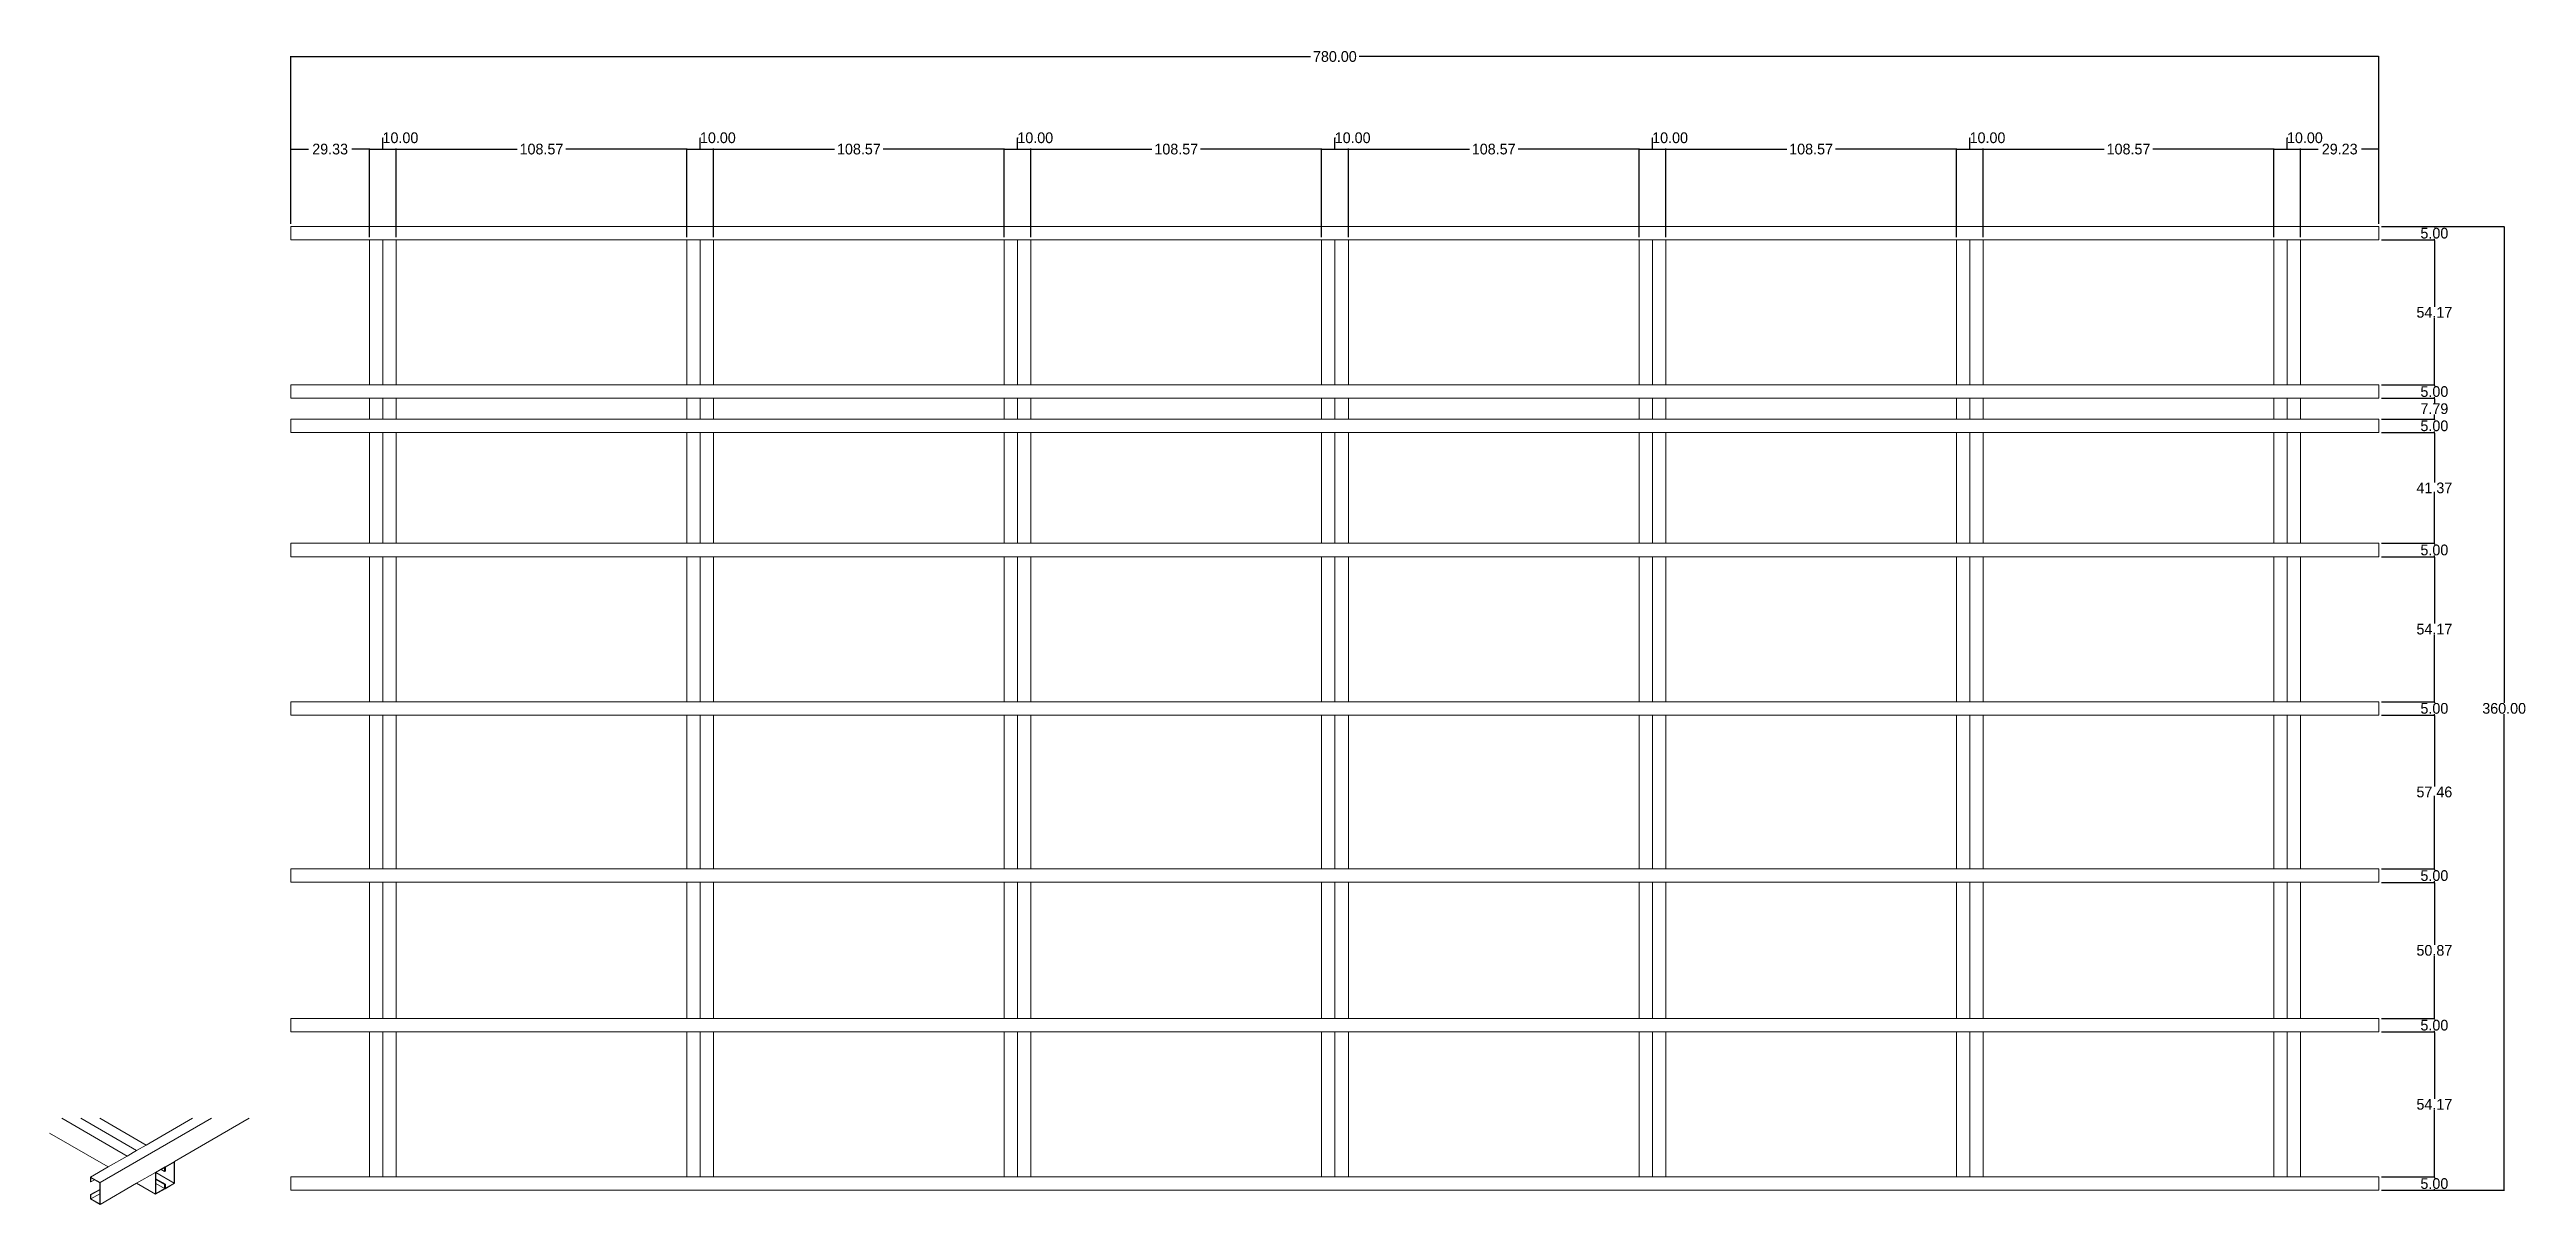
# Model space of a CAD drawing. Header units: inches. Extents: x -479 to 446, y -155 to 277.
import ezdxf

# ---------------------------------------------------------------- set-up
doc = ezdxf.new("R2010")
doc.units = ezdxf.units.IN
doc.header["$MEASUREMENT"] = 0
doc.layers.get('0').update_dxf_attribs({"lineweight": 0})
doc.dimstyles.get("Standard").update_dxf_attribs({"dimtxt": 4, "dimasz": 0.18, "dimexe": 0.18, "dimexo": 1, "dimgap": 0.09, "dimtad": 0, "dimtih": 1, "dimtoh": 1, "dimzin": 0, "dimdsep": 46, "dimtxsty": 'Standard', "dimcen": 0.09, "dimadec": 0, "dimazin": 0, "dimtfac": 1, "dimtofl": 0, "dimtmove": 0, "dimatfit": 3, "dimfxl": 1, "dimtolj": 1, "dimtzin": 0, "dimarcsym": 0})

msp = doc.modelspace()

# ---------------------------------------------------------------- blocks, each defined once
blk = doc.blocks.new('*D2')
at = {"color": 0, "lineweight": -2, "transparency": 16777216}
for p, q in [((-388.68, 211.55), (-388.68, 239.64)), ((-388.5, 239.46), (-382.1, 239.46)), ((-359.53, 239.46), (-365.92, 239.46)), ((-359.35, 206.55), (-359.35, 239.64))]:
    blk.add_line(p, q, dxfattribs=at)
at = {"color": 0, "transparency": 16777216}
for points in [[(-388.5, 239.49), (-388.5, 239.43), (-388.68, 239.46)], [(-359.53, 239.49), (-359.53, 239.43), (-359.35, 239.46)]]:
    blk.add_solid(points, dxfattribs=at)
at = {"layer": 'Defpoints', "color": 0, "transparency": 16777216}
for p in [(-359.35, 239.46), (-388.68, 210.55), (-359.35, 205.55)]:
    blk.add_point(p, dxfattribs=at)
at = {"color": 0, "transparency": 16777216, "insert": (-374.01, 239.46), "char_height": 4, "attachment_point": 5}
blk.add_mtext('\\A1;29.33', dxfattribs=at)
blk = doc.blocks.new('*D3')
at = {"color": 0, "lineweight": -2, "transparency": 16777216}
for p, q in [((-354.35, 239.46), (-354.35, 243.69)), ((-354.35, 243.69), (-354.17, 243.69)), ((-359.35, 206.55), (-359.35, 239.64)), ((-359.17, 239.46), (-349.53, 239.46)), ((-349.35, 206.55), (-349.35, 239.64))]:
    blk.add_line(p, q, dxfattribs=at)
at = {"color": 0, "transparency": 16777216}
for points in [[(-359.17, 239.49), (-359.17, 239.43), (-359.35, 239.46)], [(-349.53, 239.49), (-349.53, 239.43), (-349.35, 239.46)]]:
    blk.add_solid(points, dxfattribs=at)
at = {"layer": 'Defpoints', "color": 0, "transparency": 16777216}
for p in [(-349.35, 239.46), (-359.35, 205.55), (-349.35, 205.55)]:
    blk.add_point(p, dxfattribs=at)
at = {"color": 0, "transparency": 16777216, "insert": (-347.75, 243.69), "char_height": 4, "attachment_point": 5}
blk.add_mtext('\\A1;10.00', dxfattribs=at)
blk = doc.blocks.new('*D4')
at = {"color": 0, "lineweight": -2, "transparency": 16777216}
for p, q in [((-349.35, 206.55), (-349.35, 239.64)), ((-349.17, 239.46), (-304.15, 239.46)), ((-240.96, 239.46), (-285.97, 239.46)), ((-240.78, 206.55), (-240.78, 239.64))]:
    blk.add_line(p, q, dxfattribs=at)
at = {"color": 0, "transparency": 16777216}
for points in [[(-349.17, 239.49), (-349.17, 239.43), (-349.35, 239.46)], [(-240.96, 239.49), (-240.96, 239.43), (-240.78, 239.46)]]:
    blk.add_solid(points, dxfattribs=at)
at = {"layer": 'Defpoints', "color": 0, "transparency": 16777216}
for p in [(-240.78, 239.46), (-349.35, 205.55), (-240.78, 205.55)]:
    blk.add_point(p, dxfattribs=at)
at = {"color": 0, "transparency": 16777216, "insert": (-295.06, 239.46), "char_height": 4, "attachment_point": 5}
blk.add_mtext('\\A1;108.57', dxfattribs=at)
blk = doc.blocks.new('*D5')
at = {"color": 0, "lineweight": -2, "transparency": 16777216}
for p, q in [((-235.78, 239.46), (-235.78, 243.69)), ((-235.78, 243.69), (-235.6, 243.69)), ((-240.78, 206.55), (-240.78, 239.64)), ((-240.6, 239.46), (-230.96, 239.46)), ((-230.78, 206.55), (-230.78, 239.64))]:
    blk.add_line(p, q, dxfattribs=at)
at = {"color": 0, "transparency": 16777216}
for points in [[(-240.6, 239.49), (-240.6, 239.43), (-240.78, 239.46)], [(-230.96, 239.49), (-230.96, 239.43), (-230.78, 239.46)]]:
    blk.add_solid(points, dxfattribs=at)
at = {"layer": 'Defpoints', "color": 0, "transparency": 16777216}
for p in [(-230.78, 239.46), (-240.78, 205.55), (-230.78, 205.55)]:
    blk.add_point(p, dxfattribs=at)
at = {"color": 0, "transparency": 16777216, "insert": (-229.17, 243.69), "char_height": 4, "attachment_point": 5}
blk.add_mtext('\\A1;10.00', dxfattribs=at)
blk = doc.blocks.new('*D6')
at = {"color": 0, "lineweight": -2, "transparency": 16777216}
for p, q in [((-230.78, 206.55), (-230.78, 239.64)), ((-230.6, 239.46), (-185.58, 239.46)), ((-122.38, 239.46), (-167.4, 239.46)), ((-122.2, 206.55), (-122.2, 239.64))]:
    blk.add_line(p, q, dxfattribs=at)
at = {"color": 0, "transparency": 16777216}
for points in [[(-230.6, 239.49), (-230.6, 239.43), (-230.78, 239.46)], [(-122.38, 239.49), (-122.38, 239.43), (-122.2, 239.46)]]:
    blk.add_solid(points, dxfattribs=at)
at = {"layer": 'Defpoints', "color": 0, "transparency": 16777216}
for p in [(-122.2, 239.46), (-230.78, 205.55), (-122.2, 205.55)]:
    blk.add_point(p, dxfattribs=at)
at = {"color": 0, "transparency": 16777216, "insert": (-176.49, 239.46), "char_height": 4, "attachment_point": 5}
blk.add_mtext('\\A1;108.57', dxfattribs=at)
blk = doc.blocks.new('*D7')
at = {"color": 0, "lineweight": -2, "transparency": 16777216}
for p, q in [((-117.2, 239.46), (-117.2, 243.69)), ((-117.2, 243.69), (-117.02, 243.69)), ((-122.2, 206.55), (-122.2, 239.64)), ((-122.02, 239.46), (-112.38, 239.46)), ((-112.2, 206.55), (-112.2, 239.64))]:
    blk.add_line(p, q, dxfattribs=at)
at = {"color": 0, "transparency": 16777216}
for points in [[(-122.02, 239.49), (-122.02, 239.43), (-122.2, 239.46)], [(-112.38, 239.49), (-112.38, 239.43), (-112.2, 239.46)]]:
    blk.add_solid(points, dxfattribs=at)
at = {"layer": 'Defpoints', "color": 0, "transparency": 16777216}
for p in [(-112.2, 239.46), (-122.2, 205.55), (-112.2, 205.55)]:
    blk.add_point(p, dxfattribs=at)
at = {"color": 0, "transparency": 16777216, "insert": (-110.6, 243.69), "char_height": 4, "attachment_point": 5}
blk.add_mtext('\\A1;10.00', dxfattribs=at)
blk = doc.blocks.new('*D8')
at = {"color": 0, "lineweight": -2, "transparency": 16777216}
for p, q in [((-112.2, 206.55), (-112.2, 239.64)), ((-112.02, 239.46), (-67.01, 239.46)), ((-3.81, 239.46), (-48.83, 239.46)), ((-3.63, 206.55), (-3.63, 239.64))]:
    blk.add_line(p, q, dxfattribs=at)
at = {"color": 0, "transparency": 16777216}
for points in [[(-112.02, 239.49), (-112.02, 239.43), (-112.2, 239.46)], [(-3.81, 239.49), (-3.81, 239.43), (-3.63, 239.46)]]:
    blk.add_solid(points, dxfattribs=at)
at = {"layer": 'Defpoints', "color": 0, "transparency": 16777216}
for p in [(-3.63, 239.46), (-112.2, 205.55), (-3.63, 205.55)]:
    blk.add_point(p, dxfattribs=at)
at = {"color": 0, "transparency": 16777216, "insert": (-57.92, 239.46), "char_height": 4, "attachment_point": 5}
blk.add_mtext('\\A1;108.57', dxfattribs=at)
blk = doc.blocks.new('*D9')
at = {"color": 0, "lineweight": -2, "transparency": 16777216}
for p, q in [((1.37, 239.46), (1.37, 243.69)), ((1.37, 243.69), (1.55, 243.69)), ((-3.63, 206.55), (-3.63, 239.64)), ((-3.45, 239.46), (6.19, 239.46)), ((6.37, 206.55), (6.37, 239.64))]:
    blk.add_line(p, q, dxfattribs=at)
at = {"color": 0, "transparency": 16777216}
for points in [[(-3.45, 239.49), (-3.45, 239.43), (-3.63, 239.46)], [(6.19, 239.49), (6.19, 239.43), (6.37, 239.46)]]:
    blk.add_solid(points, dxfattribs=at)
at = {"layer": 'Defpoints', "color": 0, "transparency": 16777216}
for p in [(6.37, 239.46), (-3.63, 205.55), (6.37, 205.55)]:
    blk.add_point(p, dxfattribs=at)
at = {"color": 0, "transparency": 16777216, "insert": (7.97, 243.69), "char_height": 4, "attachment_point": 5}
blk.add_mtext('\\A1;10.00', dxfattribs=at)
blk = doc.blocks.new('*D10')
at = {"color": 0, "lineweight": -2, "transparency": 16777216}
for p, q in [((6.37, 206.55), (6.37, 239.64)), ((6.55, 239.46), (51.57, 239.46)), ((114.76, 239.46), (69.75, 239.46)), ((114.94, 206.55), (114.94, 239.64))]:
    blk.add_line(p, q, dxfattribs=at)
at = {"color": 0, "transparency": 16777216}
for points in [[(6.55, 239.49), (6.55, 239.43), (6.37, 239.46)], [(114.76, 239.49), (114.76, 239.43), (114.94, 239.46)]]:
    blk.add_solid(points, dxfattribs=at)
at = {"layer": 'Defpoints', "color": 0, "transparency": 16777216}
for p in [(114.94, 239.46), (6.37, 205.55), (114.94, 205.55)]:
    blk.add_point(p, dxfattribs=at)
at = {"color": 0, "transparency": 16777216, "insert": (60.66, 239.46), "char_height": 4, "attachment_point": 5}
blk.add_mtext('\\A1;108.57', dxfattribs=at)
blk = doc.blocks.new('*D11')
at = {"color": 0, "lineweight": -2, "transparency": 16777216}
for p, q in [((119.94, 239.46), (119.94, 243.69)), ((119.94, 243.69), (120.12, 243.69)), ((114.94, 206.55), (114.94, 239.64)), ((115.12, 239.46), (124.76, 239.46)), ((124.94, 206.55), (124.94, 239.64))]:
    blk.add_line(p, q, dxfattribs=at)
at = {"color": 0, "transparency": 16777216}
for points in [[(115.12, 239.49), (115.12, 239.43), (114.94, 239.46)], [(124.76, 239.49), (124.76, 239.43), (124.94, 239.46)]]:
    blk.add_solid(points, dxfattribs=at)
at = {"layer": 'Defpoints', "color": 0, "transparency": 16777216}
for p in [(124.94, 239.46), (114.94, 205.55), (124.94, 205.55)]:
    blk.add_point(p, dxfattribs=at)
at = {"color": 0, "transparency": 16777216, "insert": (126.55, 243.69), "char_height": 4, "attachment_point": 5}
blk.add_mtext('\\A1;10.00', dxfattribs=at)
blk = doc.blocks.new('*D12')
at = {"color": 0, "lineweight": -2, "transparency": 16777216}
for p, q in [((124.94, 206.55), (124.94, 239.64)), ((125.12, 239.46), (170.14, 239.46)), ((233.33, 239.46), (188.32, 239.46)), ((233.51, 206.55), (233.51, 239.64))]:
    blk.add_line(p, q, dxfattribs=at)
at = {"color": 0, "transparency": 16777216}
for points in [[(125.12, 239.49), (125.12, 239.43), (124.94, 239.46)], [(233.33, 239.49), (233.33, 239.43), (233.51, 239.46)]]:
    blk.add_solid(points, dxfattribs=at)
at = {"layer": 'Defpoints', "color": 0, "transparency": 16777216}
for p in [(233.51, 239.46), (124.94, 205.55), (233.51, 205.55)]:
    blk.add_point(p, dxfattribs=at)
at = {"color": 0, "transparency": 16777216, "insert": (179.23, 239.46), "char_height": 4, "attachment_point": 5}
blk.add_mtext('\\A1;108.57', dxfattribs=at)
blk = doc.blocks.new('*D13')
at = {"color": 0, "lineweight": -2, "transparency": 16777216}
for p, q in [((238.51, 239.46), (238.51, 243.69)), ((238.51, 243.69), (238.69, 243.69)), ((233.51, 206.55), (233.51, 239.64)), ((233.69, 239.46), (243.33, 239.46)), ((243.51, 206.55), (243.51, 239.64))]:
    blk.add_line(p, q, dxfattribs=at)
at = {"color": 0, "transparency": 16777216}
for points in [[(233.69, 239.49), (233.69, 239.43), (233.51, 239.46)], [(243.33, 239.49), (243.33, 239.43), (243.51, 239.46)]]:
    blk.add_solid(points, dxfattribs=at)
at = {"layer": 'Defpoints', "color": 0, "transparency": 16777216}
for p in [(243.51, 239.46), (233.51, 205.55), (243.51, 205.55)]:
    blk.add_point(p, dxfattribs=at)
at = {"color": 0, "transparency": 16777216, "insert": (245.12, 243.69), "char_height": 4, "attachment_point": 5}
blk.add_mtext('\\A1;10.00', dxfattribs=at)
blk = doc.blocks.new('*D14')
at = {"color": 0, "lineweight": -2, "transparency": 16777216}
for p, q in [((243.51, 206.55), (243.51, 239.64)), ((243.69, 239.46), (288.71, 239.46)), ((351.91, 239.46), (306.89, 239.46)), ((352.09, 206.55), (352.09, 239.64))]:
    blk.add_line(p, q, dxfattribs=at)
at = {"color": 0, "transparency": 16777216}
for points in [[(243.69, 239.49), (243.69, 239.43), (243.51, 239.46)], [(351.91, 239.49), (351.91, 239.43), (352.09, 239.46)]]:
    blk.add_solid(points, dxfattribs=at)
at = {"layer": 'Defpoints', "color": 0, "transparency": 16777216}
for p in [(352.09, 239.46), (243.51, 205.55), (352.09, 205.55)]:
    blk.add_point(p, dxfattribs=at)
at = {"color": 0, "transparency": 16777216, "insert": (297.8, 239.46), "char_height": 4, "attachment_point": 5}
blk.add_mtext('\\A1;108.57', dxfattribs=at)
blk = doc.blocks.new('*D15')
at = {"color": 0, "lineweight": -2, "transparency": 16777216}
for p, q in [((357.09, 239.46), (357.09, 243.69)), ((357.09, 243.69), (357.27, 243.69)), ((352.09, 206.55), (352.09, 239.64)), ((352.27, 239.46), (361.91, 239.46)), ((362.09, 206.55), (362.09, 239.64))]:
    blk.add_line(p, q, dxfattribs=at)
at = {"color": 0, "transparency": 16777216}
for points in [[(352.27, 239.49), (352.27, 239.43), (352.09, 239.46)], [(361.91, 239.49), (361.91, 239.43), (362.09, 239.46)]]:
    blk.add_solid(points, dxfattribs=at)
at = {"layer": 'Defpoints', "color": 0, "transparency": 16777216}
for p in [(362.09, 239.46), (352.09, 205.55), (362.09, 205.55)]:
    blk.add_point(p, dxfattribs=at)
at = {"color": 0, "transparency": 16777216, "insert": (363.69, 243.69), "char_height": 4, "attachment_point": 5}
blk.add_mtext('\\A1;10.00', dxfattribs=at)
blk = doc.blocks.new('*D16')
at = {"color": 0, "lineweight": -2, "transparency": 16777216}
for p, q in [((362.09, 206.55), (362.09, 239.64)), ((362.27, 239.46), (368.61, 239.46)), ((391.14, 239.46), (384.79, 239.46)), ((391.32, 211.55), (391.32, 239.64))]:
    blk.add_line(p, q, dxfattribs=at)
at = {"color": 0, "transparency": 16777216}
for points in [[(362.27, 239.49), (362.27, 239.43), (362.09, 239.46)], [(391.14, 239.49), (391.14, 239.43), (391.32, 239.46)]]:
    blk.add_solid(points, dxfattribs=at)
at = {"layer": 'Defpoints', "color": 0, "transparency": 16777216}
for p in [(391.32, 239.46), (362.09, 205.55), (391.32, 210.55)]:
    blk.add_point(p, dxfattribs=at)
at = {"color": 0, "transparency": 16777216, "insert": (376.7, 239.46), "char_height": 4, "attachment_point": 5}
blk.add_mtext('\\A1;29.23', dxfattribs=at)
blk = doc.blocks.new('*D17')
at = {"color": 0, "lineweight": -2, "transparency": 16777216}
for p, q in [((-388.68, 211.55), (-388.68, 274.22)), ((-388.5, 274.04), (-7.77, 274.04)), ((391.14, 274.04), (10.41, 274.04)), ((391.32, 211.55), (391.32, 274.22))]:
    blk.add_line(p, q, dxfattribs=at)
at = {"color": 0, "transparency": 16777216}
for points in [[(-388.5, 274.07), (-388.5, 274.01), (-388.68, 274.04)], [(391.14, 274.07), (391.14, 274.01), (391.32, 274.04)]]:
    blk.add_solid(points, dxfattribs=at)
at = {"layer": 'Defpoints', "color": 0, "transparency": 16777216}
for p in [(391.32, 274.04), (-388.68, 210.55), (391.32, 210.55)]:
    blk.add_point(p, dxfattribs=at)
at = {"color": 0, "transparency": 16777216, "insert": (1.32, 274.04), "char_height": 4, "attachment_point": 5}
blk.add_mtext('\\A1;780.00', dxfattribs=at)
blk = doc.blocks.new('*D18')
at = {"color": 0, "lineweight": -2, "transparency": 16777216}
for p, q in [((392.32, 210.55), (412.24, 210.55)), ((392.32, 205.55), (412.24, 205.55)), ((412.06, 210.37), (412.06, 210.14)), ((412.06, 205.73), (412.06, 205.96))]:
    blk.add_line(p, q, dxfattribs=at)
at = {"color": 0, "transparency": 16777216}
for points in [[(412.03, 210.37), (412.09, 210.37), (412.06, 210.55)], [(412.03, 205.73), (412.09, 205.73), (412.06, 205.55)]]:
    blk.add_solid(points, dxfattribs=at)
at = {"layer": 'Defpoints', "color": 0, "transparency": 16777216}
for p in [(391.32, 210.55), (391.32, 205.55), (412.06, 205.55)]:
    blk.add_point(p, dxfattribs=at)
at = {"color": 0, "transparency": 16777216, "insert": (412.06, 208.05), "char_height": 4, "attachment_point": 5}
blk.add_mtext('\\A1;5.00', dxfattribs=at)
blk = doc.blocks.new('*D19')
at = {"color": 0, "lineweight": -2, "transparency": 16777216}
for p, q in [((392.32, 205.55), (412.24, 205.55)), ((412.06, 205.37), (412.06, 180.56)), ((412.06, 151.57), (412.06, 176.38)), ((392.32, 151.39), (412.24, 151.39))]:
    blk.add_line(p, q, dxfattribs=at)
at = {"color": 0, "transparency": 16777216}
for points in [[(412.03, 205.37), (412.09, 205.37), (412.06, 205.55)], [(412.03, 151.57), (412.09, 151.57), (412.06, 151.39)]]:
    blk.add_solid(points, dxfattribs=at)
at = {"layer": 'Defpoints', "color": 0, "transparency": 16777216}
for p in [(391.32, 205.55), (391.32, 151.39), (412.06, 151.39)]:
    blk.add_point(p, dxfattribs=at)
at = {"color": 0, "transparency": 16777216, "insert": (412.06, 178.47), "char_height": 4, "attachment_point": 5}
blk.add_mtext('\\A1;54.17', dxfattribs=at)
blk = doc.blocks.new('*D20')
at = {"color": 0, "lineweight": -2, "transparency": 16777216}
for p, q in [((392.32, 151.39), (412.24, 151.39)), ((412.06, 151.21), (412.06, 150.98)), ((392.32, 146.39), (412.24, 146.39)), ((412.06, 146.57), (412.06, 146.8))]:
    blk.add_line(p, q, dxfattribs=at)
at = {"color": 0, "transparency": 16777216}
for points in [[(412.03, 151.21), (412.09, 151.21), (412.06, 151.39)], [(412.03, 146.57), (412.09, 146.57), (412.06, 146.39)]]:
    blk.add_solid(points, dxfattribs=at)
at = {"layer": 'Defpoints', "color": 0, "transparency": 16777216}
for p in [(391.32, 151.39), (391.32, 146.39), (412.06, 146.39)]:
    blk.add_point(p, dxfattribs=at)
at = {"color": 0, "transparency": 16777216, "insert": (412.06, 148.89), "char_height": 4, "attachment_point": 5}
blk.add_mtext('\\A1;5.00', dxfattribs=at)
blk = doc.blocks.new('*D21')
at = {"color": 0, "lineweight": -2, "transparency": 16777216}
for p, q in [((392.32, 146.39), (412.24, 146.39)), ((412.06, 146.21), (412.06, 144.58)), ((412.06, 138.77), (412.06, 140.4)), ((392.32, 138.59), (412.24, 138.59))]:
    blk.add_line(p, q, dxfattribs=at)
at = {"color": 0, "transparency": 16777216}
for points in [[(412.03, 146.21), (412.09, 146.21), (412.06, 146.39)], [(412.03, 138.77), (412.09, 138.77), (412.06, 138.59)]]:
    blk.add_solid(points, dxfattribs=at)
at = {"layer": 'Defpoints', "color": 0, "transparency": 16777216}
for p in [(391.32, 146.39), (391.32, 138.59), (412.06, 138.59)]:
    blk.add_point(p, dxfattribs=at)
at = {"color": 0, "transparency": 16777216, "insert": (412.06, 142.49), "char_height": 4, "attachment_point": 5}
blk.add_mtext('\\A1;7.79', dxfattribs=at)
blk = doc.blocks.new('*D22')
at = {"color": 0, "lineweight": -2, "transparency": 16777216}
for p, q in [((392.32, 138.59), (412.24, 138.59)), ((392.32, 133.59), (412.24, 133.59)), ((412.06, 138.41), (412.06, 138.18)), ((412.06, 133.77), (412.06, 134))]:
    blk.add_line(p, q, dxfattribs=at)
at = {"color": 0, "transparency": 16777216}
for points in [[(412.03, 138.41), (412.09, 138.41), (412.06, 138.59)], [(412.03, 133.77), (412.09, 133.77), (412.06, 133.59)]]:
    blk.add_solid(points, dxfattribs=at)
at = {"layer": 'Defpoints', "color": 0, "transparency": 16777216}
for p in [(391.32, 138.59), (391.32, 133.59), (412.06, 133.59)]:
    blk.add_point(p, dxfattribs=at)
at = {"color": 0, "transparency": 16777216, "insert": (412.06, 136.09), "char_height": 4, "attachment_point": 5}
blk.add_mtext('\\A1;5.00', dxfattribs=at)
blk = doc.blocks.new('*D23')
at = {"color": 0, "lineweight": -2, "transparency": 16777216}
for p, q in [((392.32, 133.59), (412.24, 133.59)), ((412.06, 133.41), (412.06, 115)), ((412.06, 92.4), (412.06, 110.82)), ((392.32, 92.22), (412.24, 92.22))]:
    blk.add_line(p, q, dxfattribs=at)
at = {"color": 0, "transparency": 16777216}
for points in [[(412.03, 133.41), (412.09, 133.41), (412.06, 133.59)], [(412.03, 92.4), (412.09, 92.4), (412.06, 92.22)]]:
    blk.add_solid(points, dxfattribs=at)
at = {"layer": 'Defpoints', "color": 0, "transparency": 16777216}
for p in [(391.32, 133.59), (391.32, 92.22), (412.06, 92.22)]:
    blk.add_point(p, dxfattribs=at)
at = {"color": 0, "transparency": 16777216, "insert": (412.06, 112.91), "char_height": 4, "attachment_point": 5}
blk.add_mtext('\\A1;41.37', dxfattribs=at)
blk = doc.blocks.new('*D24')
at = {"color": 0, "lineweight": -2, "transparency": 16777216}
for p, q in [((392.32, 92.22), (412.24, 92.22)), ((392.32, 87.22), (412.24, 87.22)), ((412.06, 92.04), (412.06, 91.81)), ((412.06, 87.4), (412.06, 87.63))]:
    blk.add_line(p, q, dxfattribs=at)
at = {"color": 0, "transparency": 16777216}
for points in [[(412.03, 92.04), (412.09, 92.04), (412.06, 92.22)], [(412.03, 87.4), (412.09, 87.4), (412.06, 87.22)]]:
    blk.add_solid(points, dxfattribs=at)
at = {"layer": 'Defpoints', "color": 0, "transparency": 16777216}
for p in [(391.32, 92.22), (391.32, 87.22), (412.06, 87.22)]:
    blk.add_point(p, dxfattribs=at)
at = {"color": 0, "transparency": 16777216, "insert": (412.06, 89.72), "char_height": 4, "attachment_point": 5}
blk.add_mtext('\\A1;5.00', dxfattribs=at)
blk = doc.blocks.new('*D25')
at = {"color": 0, "lineweight": -2, "transparency": 16777216}
for p, q in [((392.32, 87.22), (412.24, 87.22)), ((412.06, 87.04), (412.06, 62.23)), ((412.06, 33.23), (412.06, 58.05)), ((392.32, 33.05), (412.24, 33.05))]:
    blk.add_line(p, q, dxfattribs=at)
at = {"color": 0, "transparency": 16777216}
for points in [[(412.03, 87.04), (412.09, 87.04), (412.06, 87.22)], [(412.03, 33.23), (412.09, 33.23), (412.06, 33.05)]]:
    blk.add_solid(points, dxfattribs=at)
at = {"layer": 'Defpoints', "color": 0, "transparency": 16777216}
for p in [(391.32, 87.22), (391.32, 33.05), (412.06, 33.05)]:
    blk.add_point(p, dxfattribs=at)
at = {"color": 0, "transparency": 16777216, "insert": (412.06, 60.14), "char_height": 4, "attachment_point": 5}
blk.add_mtext('\\A1;54.17', dxfattribs=at)
blk = doc.blocks.new('*D26')
at = {"color": 0, "lineweight": -2, "transparency": 16777216}
for p, q in [((392.32, 33.05), (412.24, 33.05)), ((392.32, 28.05), (412.24, 28.05)), ((412.06, 32.87), (412.06, 32.64)), ((412.06, 28.23), (412.06, 28.46))]:
    blk.add_line(p, q, dxfattribs=at)
at = {"color": 0, "transparency": 16777216}
for points in [[(412.03, 32.87), (412.09, 32.87), (412.06, 33.05)], [(412.03, 28.23), (412.09, 28.23), (412.06, 28.05)]]:
    blk.add_solid(points, dxfattribs=at)
at = {"layer": 'Defpoints', "color": 0, "transparency": 16777216}
for p in [(391.32, 33.05), (391.32, 28.05), (412.06, 28.05)]:
    blk.add_point(p, dxfattribs=at)
at = {"color": 0, "transparency": 16777216, "insert": (412.06, 30.55), "char_height": 4, "attachment_point": 5}
blk.add_mtext('\\A1;5.00', dxfattribs=at)
blk = doc.blocks.new('*D27')
at = {"color": 0, "lineweight": -2, "transparency": 16777216}
for p, q in [((392.32, 28.05), (412.24, 28.05)), ((412.06, 27.87), (412.06, 1.41)), ((412.06, -29.23), (412.06, -2.77)), ((392.32, -29.41), (412.24, -29.41))]:
    blk.add_line(p, q, dxfattribs=at)
at = {"color": 0, "transparency": 16777216}
for points in [[(412.03, 27.87), (412.09, 27.87), (412.06, 28.05)], [(412.03, -29.23), (412.09, -29.23), (412.06, -29.41)]]:
    blk.add_solid(points, dxfattribs=at)
at = {"layer": 'Defpoints', "color": 0, "transparency": 16777216}
for p in [(391.32, 28.05), (391.32, -29.41), (412.06, -29.41)]:
    blk.add_point(p, dxfattribs=at)
at = {"color": 0, "transparency": 16777216, "insert": (412.06, -0.68), "char_height": 4, "attachment_point": 5}
blk.add_mtext('\\A1;57.46', dxfattribs=at)
blk = doc.blocks.new('*D28')
at = {"color": 0, "lineweight": -2, "transparency": 16777216}
for p, q in [((392.32, -29.41), (412.24, -29.41)), ((392.32, -34.41), (412.24, -34.41)), ((412.06, -29.59), (412.06, -29.82)), ((412.06, -34.23), (412.06, -34))]:
    blk.add_line(p, q, dxfattribs=at)
at = {"color": 0, "transparency": 16777216}
for points in [[(412.03, -29.59), (412.09, -29.59), (412.06, -29.41)], [(412.03, -34.23), (412.09, -34.23), (412.06, -34.41)]]:
    blk.add_solid(points, dxfattribs=at)
at = {"layer": 'Defpoints', "color": 0, "transparency": 16777216}
for p in [(391.32, -29.41), (391.32, -34.41), (412.06, -34.41)]:
    blk.add_point(p, dxfattribs=at)
at = {"color": 0, "transparency": 16777216, "insert": (412.06, -31.91), "char_height": 4, "attachment_point": 5}
blk.add_mtext('\\A1;5.00', dxfattribs=at)
blk = doc.blocks.new('*D29')
at = {"color": 0, "lineweight": -2, "transparency": 16777216}
for p, q in [((392.32, -34.41), (412.24, -34.41)), ((412.06, -34.59), (412.06, -57.75)), ((412.06, -85.1), (412.06, -61.93)), ((392.32, -85.28), (412.24, -85.28))]:
    blk.add_line(p, q, dxfattribs=at)
at = {"color": 0, "transparency": 16777216}
for points in [[(412.03, -34.59), (412.09, -34.59), (412.06, -34.41)], [(412.03, -85.1), (412.09, -85.1), (412.06, -85.28)]]:
    blk.add_solid(points, dxfattribs=at)
at = {"layer": 'Defpoints', "color": 0, "transparency": 16777216}
for p in [(391.32, -34.41), (391.32, -85.28), (412.06, -85.28)]:
    blk.add_point(p, dxfattribs=at)
at = {"color": 0, "transparency": 16777216, "insert": (412.06, -59.84), "char_height": 4, "attachment_point": 5}
blk.add_mtext('\\A1;50.87', dxfattribs=at)
blk = doc.blocks.new('*D30')
at = {"color": 0, "lineweight": -2, "transparency": 16777216}
for p, q in [((392.32, -85.28), (412.24, -85.28)), ((392.32, -90.28), (412.24, -90.28)), ((412.06, -85.46), (412.06, -85.69)), ((412.06, -90.1), (412.06, -89.87))]:
    blk.add_line(p, q, dxfattribs=at)
at = {"color": 0, "transparency": 16777216}
for points in [[(412.03, -85.46), (412.09, -85.46), (412.06, -85.28)], [(412.03, -90.1), (412.09, -90.1), (412.06, -90.28)]]:
    blk.add_solid(points, dxfattribs=at)
at = {"layer": 'Defpoints', "color": 0, "transparency": 16777216}
for p in [(391.32, -85.28), (391.32, -90.28), (412.06, -90.28)]:
    blk.add_point(p, dxfattribs=at)
at = {"color": 0, "transparency": 16777216, "insert": (412.06, -87.78), "char_height": 4, "attachment_point": 5}
blk.add_mtext('\\A1;5.00', dxfattribs=at)
blk = doc.blocks.new('*D31')
at = {"color": 0, "lineweight": -2, "transparency": 16777216}
for p, q in [((392.32, -90.28), (412.24, -90.28)), ((412.06, -90.46), (412.06, -115.27)), ((412.06, -144.27), (412.06, -119.45)), ((392.32, -144.45), (412.24, -144.45))]:
    blk.add_line(p, q, dxfattribs=at)
at = {"color": 0, "transparency": 16777216}
for points in [[(412.03, -90.46), (412.09, -90.46), (412.06, -90.28)], [(412.03, -144.27), (412.09, -144.27), (412.06, -144.45)]]:
    blk.add_solid(points, dxfattribs=at)
at = {"layer": 'Defpoints', "color": 0, "transparency": 16777216}
for p in [(391.32, -90.28), (391.32, -144.45), (412.06, -144.45)]:
    blk.add_point(p, dxfattribs=at)
at = {"color": 0, "transparency": 16777216, "insert": (412.06, -117.36), "char_height": 4, "attachment_point": 5}
blk.add_mtext('\\A1;54.17', dxfattribs=at)
blk = doc.blocks.new('*D32')
at = {"color": 0, "lineweight": -2, "transparency": 16777216}
for p, q in [((392.32, -144.45), (412.24, -144.45)), ((412.06, -144.63), (412.06, -144.86)), ((392.32, -149.45), (412.24, -149.45)), ((412.06, -149.27), (412.06, -149.04))]:
    blk.add_line(p, q, dxfattribs=at)
at = {"color": 0, "transparency": 16777216}
for points in [[(412.03, -144.63), (412.09, -144.63), (412.06, -144.45)], [(412.03, -149.27), (412.09, -149.27), (412.06, -149.45)]]:
    blk.add_solid(points, dxfattribs=at)
at = {"layer": 'Defpoints', "color": 0, "transparency": 16777216}
for p in [(391.32, -144.45), (391.32, -149.45), (412.06, -149.45)]:
    blk.add_point(p, dxfattribs=at)
at = {"color": 0, "transparency": 16777216, "insert": (412.06, -146.95), "char_height": 4, "attachment_point": 5}
blk.add_mtext('\\A1;5.00', dxfattribs=at)
blk = doc.blocks.new('*D33')
at = {"color": 0, "lineweight": -2, "transparency": 16777216}
for p, q in [((392.32, 210.55), (438.31, 210.55)), ((438.13, 210.37), (438.13, 32.64)), ((438.13, -149.27), (438.13, 28.46)), ((392.32, -149.45), (438.31, -149.45))]:
    blk.add_line(p, q, dxfattribs=at)
at = {"color": 0, "transparency": 16777216}
for points in [[(438.1, 210.37), (438.16, 210.37), (438.13, 210.55)], [(438.1, -149.27), (438.16, -149.27), (438.13, -149.45)]]:
    blk.add_solid(points, dxfattribs=at)
at = {"layer": 'Defpoints', "color": 0, "transparency": 16777216}
for p in [(391.32, 210.55), (438.13, 210.55), (391.32, -149.45)]:
    blk.add_point(p, dxfattribs=at)
at = {"color": 0, "transparency": 16777216, "insert": (438.13, 30.55), "char_height": 4, "attachment_point": 5}
blk.add_mtext('\\A1;360.00', dxfattribs=at)

# ---------------------------------------------------------------- dimensions: what is measured, and where the dimension line sits
for base, p2, picture, middle in [((391.319, 274.036), (391.319, 210.553), '*D17', (1.319, 274.036)), ((-359.348, 239.461), (-359.348, 205.553), '*D2', (-374.015, 239.461))]:
    dim = msp.add_linear_dim(base=base, p1=(-388.681, 210.553), p2=p2, dimstyle='Standard')
    dim.commit()
    dim.dimension.update_dxf_attribs({"geometry": picture, "text_midpoint": middle})
for base, p1, p2, picture, middle in [((-349.348, 239.461), (-359.348, 205.553), (-349.348, 205.553), '*D3', (-354.078, 243.686)), ((-240.776, 239.461), (-349.348, 205.553), (-240.776, 205.553), '*D4', (-295.062, 239.461)), ((-230.776, 239.461), (-240.776, 205.553), (-230.776, 205.553), '*D5', (-235.506, 243.686)), ((-122.203, 239.461), (-230.776, 205.553), (-122.203, 205.553), '*D6', (-176.49, 239.461)), ((-112.203, 239.461), (-122.203, 205.553), (-112.203, 205.553), '*D7', (-116.933, 243.686)), ((-3.631, 239.461), (-112.203, 205.553), (-3.631, 205.553), '*D8', (-57.917, 239.461)), ((6.369, 239.461), (-3.631, 205.553), (6.369, 205.553), '*D9', (1.639, 243.686)), ((114.942, 239.461), (6.369, 205.553), (114.942, 205.553), '*D10', (60.656, 239.461)), ((124.942, 239.461), (114.942, 205.553), (124.942, 205.553), '*D11', (120.212, 243.686)), ((233.514, 239.461), (124.942, 205.553), (233.514, 205.553), '*D12', (179.228, 239.461)), ((243.514, 239.461), (233.514, 205.553), (243.514, 205.553), '*D13', (238.784, 243.686)), ((352.087, 239.461), (243.514, 205.553), (352.087, 205.553), '*D14', (297.801, 239.461)), ((362.087, 239.461), (352.087, 205.553), (362.087, 205.553), '*D15', (357.357, 243.686)), ((391.319, 239.461), (362.087, 205.553), (391.319, 210.553), '*D16', (376.703, 239.461))]:
    dim = msp.add_linear_dim(base=base, p1=p1, p2=p2, dimstyle='Standard', override={"dimtmove": 1})
    dim.commit()
    dim.dimension.update_dxf_attribs({"geometry": picture, "text_midpoint": middle})
for base, p1, p2, picture, middle in [((412.057, 205.553), (391.319, 210.553), (391.319, 205.553), '*D18', (412.057, 208.053)), ((438.132, 210.553), (391.319, -149.447), (391.319, 210.553), '*D33', (438.132, 30.553))]:
    dim = msp.add_linear_dim(base=base, p1=p1, p2=p2, angle=90, dimstyle='Standard')
    dim.commit()
    dim.dimension.update_dxf_attribs({"geometry": picture, "text_midpoint": middle})
for base, p1, p2, picture, middle in [((412.057, 151.386), (391.319, 205.553), (391.319, 151.386), '*D19', (412.057, 178.47)), ((412.057, 146.386), (391.319, 151.386), (391.319, 146.386), '*D20', (412.057, 148.886)), ((412.057, 138.592), (391.319, 146.386), (391.319, 138.592), '*D21', (412.057, 142.489)), ((412.057, 133.592), (391.319, 138.592), (391.319, 133.592), '*D22', (412.057, 136.092)), ((412.057, 92.22), (391.319, 133.592), (391.319, 92.22), '*D23', (412.057, 112.906)), ((412.057, 87.22), (391.319, 92.22), (391.319, 87.22), '*D24', (412.057, 89.72)), ((412.057, 33.053), (391.319, 87.22), (391.319, 33.053), '*D25', (412.057, 60.136)), ((412.057, 28.053), (391.319, 33.053), (391.319, 28.053), '*D26', (412.057, 30.553)), ((412.057, -29.409), (391.319, 28.053), (391.319, -29.409), '*D27', (412.057, -0.678)), ((412.057, -34.409), (391.319, -29.409), (391.319, -34.409), '*D28', (412.057, -31.909)), ((412.057, -85.28), (391.319, -34.409), (391.319, -85.28), '*D29', (412.057, -59.845)), ((412.057, -90.28), (391.319, -85.28), (391.319, -90.28), '*D30', (412.057, -87.78)), ((412.057, -144.447), (391.319, -90.28), (391.319, -144.447), '*D31', (412.057, -117.364)), ((412.057, -149.447), (391.319, -144.447), (391.319, -149.447), '*D32', (412.057, -146.947))]:
    dim = msp.add_linear_dim(base=base, p1=p1, p2=p2, angle=90, dimstyle='Standard', override={"dimtmove": 1})
    dim.commit()
    dim.dimension.update_dxf_attribs({"geometry": picture, "text_midpoint": middle})

# ---------------------------------------------------------------- linework, layer by layer
for p, q in [((-388.681, 205.553), (-388.681, 210.553)), ((391.319, 210.553), (-388.681, 210.553)), ((-388.681, 205.553), (-359.348, 205.553)), ((-359.348, 205.553), (-359.348, 151.386)), ((-359.348, 205.553), (-354.348, 205.553)), ((-354.348, 205.553), (-354.348, 151.386)), ((-354.348, 205.553), (-349.348, 205.553)), ((-349.348, 205.553), (-349.348, 151.386)), ((-349.348, 205.553), (-240.776, 205.553)), ((-240.776, 205.553), (-240.776, 151.386)), ((-240.776, 205.553), (-235.776, 205.553)), ((-235.776, 205.553), (-235.776, 151.386)), ((-235.776, 205.553), (-230.776, 205.553)), ((-230.776, 205.553), (-230.776, 151.386)), ((-230.776, 205.553), (-122.203, 205.553)), ((-122.203, 205.553), (-122.203, 151.386)), ((-122.203, 205.553), (-117.203, 205.553)), ((-117.203, 205.553), (-117.203, 151.386)), ((-117.203, 205.553), (-112.203, 205.553)), ((-112.203, 205.553), (-112.203, 151.386)), ((-112.203, 205.553), (-3.631, 205.553)), ((-3.631, 205.553), (-3.631, 151.386)), ((-3.631, 205.553), (1.369, 205.553)), ((1.369, 205.553), (1.369, 151.386)), ((1.369, 205.553), (6.369, 205.553)), ((6.369, 205.553), (6.369, 151.386)), ((6.369, 205.553), (114.942, 205.553)), ((114.942, 205.553), (114.942, 151.386)), ((114.942, 205.553), (119.942, 205.553)), ((119.942, 205.553), (119.942, 151.386)), ((119.942, 205.553), (124.942, 205.553)), ((124.942, 205.553), (124.942, 151.386)), ((124.942, 205.553), (233.514, 205.553)), ((233.514, 205.553), (233.514, 151.386)), ((233.514, 205.553), (238.514, 205.553)), ((238.514, 205.553), (238.514, 151.386)), ((238.514, 205.553), (243.514, 205.553)), ((243.514, 205.553), (243.514, 151.386)), ((243.514, 205.553), (352.087, 205.553)), ((352.087, 205.553), (352.087, 151.386)), ((352.087, 205.553), (357.087, 205.553)), ((357.087, 205.553), (357.087, 151.386)), ((357.087, 205.553), (362.087, 205.553)), ((362.087, 205.553), (362.087, 151.386)), ((362.087, 205.553), (391.319, 205.553)), ((391.319, 210.553), (391.319, 205.553)), ((-388.681, 151.386), (-359.348, 151.386)), ((-388.681, 146.386), (-388.681, 151.386)), ((-359.348, 151.386), (-354.348, 151.386)), ((-354.348, 151.386), (-349.348, 151.386)), ((-349.348, 151.386), (-240.776, 151.386)), ((-240.776, 151.386), (-235.776, 151.386)), ((-235.776, 151.386), (-230.776, 151.386)), ((-230.776, 151.386), (-122.203, 151.386)), ((-122.203, 151.386), (-117.203, 151.386)), ((-117.203, 151.386), (-112.203, 151.386)), ((-112.203, 151.386), (-3.631, 151.386)), ((-3.631, 151.386), (1.369, 151.386)), ((1.369, 151.386), (6.369, 151.386)), ((6.369, 151.386), (114.942, 151.386)), ((114.942, 151.386), (119.942, 151.386)), ((119.942, 151.386), (124.942, 151.386)), ((124.942, 151.386), (233.514, 151.386)), ((233.514, 151.386), (238.514, 151.386)), ((238.514, 151.386), (243.514, 151.386)), ((243.514, 151.386), (352.087, 151.386)), ((352.087, 151.386), (357.087, 151.386)), ((357.087, 151.386), (362.087, 151.386)), ((362.087, 151.386), (391.319, 151.386)), ((391.319, 151.386), (391.319, 146.386)), ((-388.681, 146.386), (-359.348, 146.386)), ((-359.348, 146.386), (-359.348, 138.592)), ((-359.348, 146.386), (-354.348, 146.386)), ((-354.348, 146.386), (-354.348, 138.592)), ((-354.348, 146.386), (-349.348, 146.386)), ((-349.348, 146.386), (-349.348, 138.592)), ((-349.348, 146.386), (-240.776, 146.386)), ((-240.776, 146.386), (-240.776, 138.592)), ((-240.776, 146.386), (-235.776, 146.386)), ((-235.776, 146.386), (-235.776, 138.592)), ((-235.776, 146.386), (-230.776, 146.386)), ((-230.776, 146.386), (-230.776, 138.592)), ((-230.776, 146.386), (-122.203, 146.386)), ((-122.203, 146.386), (-122.203, 138.592)), ((-122.203, 146.386), (-117.203, 146.386)), ((-117.203, 146.386), (-117.203, 138.592)), ((-117.203, 146.386), (-112.203, 146.386)), ((-112.203, 146.386), (-112.203, 138.592)), ((-112.203, 146.386), (-3.631, 146.386)), ((-3.631, 146.386), (-3.631, 138.592)), ((-3.631, 146.386), (1.369, 146.386)), ((1.369, 146.386), (1.369, 138.592)), ((1.369, 146.386), (6.369, 146.386)), ((6.369, 146.386), (6.369, 138.592)), ((6.369, 146.386), (114.942, 146.386)), ((114.942, 146.386), (114.942, 138.592)), ((114.942, 146.386), (119.942, 146.386)), ((119.942, 146.386), (119.942, 138.592)), ((119.942, 146.386), (124.942, 146.386)), ((124.942, 146.386), (124.942, 138.592)), ((124.942, 146.386), (233.514, 146.386)), ((233.514, 146.386), (233.514, 138.592)), ((233.514, 146.386), (238.514, 146.386)), ((238.514, 146.386), (238.514, 138.592)), ((238.514, 146.386), (243.514, 146.386)), ((243.514, 146.386), (243.514, 138.592)), ((243.514, 146.386), (352.087, 146.386)), ((352.087, 146.386), (352.087, 138.592)), ((352.087, 146.386), (357.087, 146.386)), ((357.087, 146.386), (357.087, 138.592)), ((357.087, 146.386), (362.087, 146.386)), ((362.087, 146.386), (362.087, 138.592)), ((362.087, 146.386), (391.319, 146.386)), ((-388.681, 138.592), (-359.348, 138.592)), ((-388.681, 138.592), (-388.681, 133.592)), ((-388.681, 133.592), (-359.348, 133.592)), ((-359.348, 138.592), (-354.348, 138.592)), ((-359.348, 133.592), (-359.348, 92.22)), ((-359.348, 133.592), (-354.348, 133.592)), ((-354.348, 138.592), (-349.348, 138.592)), ((-354.348, 133.592), (-354.348, 92.22)), ((-354.348, 133.592), (-349.348, 133.592)), ((-349.348, 138.592), (-240.776, 138.592)), ((-349.348, 133.592), (-349.348, 92.22)), ((-349.348, 133.592), (-240.776, 133.592)), ((-240.776, 138.592), (-235.776, 138.592)), ((-240.776, 133.592), (-240.776, 92.22)), ((-240.776, 133.592), (-235.776, 133.592)), ((-235.776, 138.592), (-230.776, 138.592)), ((-235.776, 133.592), (-235.776, 92.22)), ((-235.776, 133.592), (-230.776, 133.592)), ((-230.776, 138.592), (-122.203, 138.592)), ((-230.776, 133.592), (-230.776, 92.22)), ((-230.776, 133.592), (-122.203, 133.592)), ((-122.203, 138.592), (-117.203, 138.592)), ((-122.203, 133.592), (-122.203, 92.22)), ((-122.203, 133.592), (-117.203, 133.592)), ((-117.203, 138.592), (-112.203, 138.592)), ((-117.203, 133.592), (-117.203, 92.22)), ((-117.203, 133.592), (-112.203, 133.592)), ((-112.203, 138.592), (-3.631, 138.592)), ((-112.203, 133.592), (-112.203, 92.22)), ((-112.203, 133.592), (-3.631, 133.592)), ((-3.631, 138.592), (1.369, 138.592)), ((-3.631, 133.592), (-3.631, 92.22)), ((-3.631, 133.592), (1.369, 133.592)), ((1.369, 138.592), (6.369, 138.592)), ((1.369, 133.592), (1.369, 92.22)), ((1.369, 133.592), (6.369, 133.592)), ((6.369, 138.592), (114.942, 138.592)), ((6.369, 133.592), (6.369, 92.22)), ((6.369, 133.592), (114.942, 133.592)), ((114.942, 138.592), (119.942, 138.592)), ((114.942, 133.592), (114.942, 92.22)), ((114.942, 133.592), (119.942, 133.592)), ((119.942, 138.592), (124.942, 138.592)), ((119.942, 133.592), (119.942, 92.22)), ((119.942, 133.592), (124.942, 133.592)), ((124.942, 138.592), (233.514, 138.592)), ((124.942, 133.592), (124.942, 92.22)), ((124.942, 133.592), (233.514, 133.592)), ((233.514, 138.592), (238.514, 138.592)), ((233.514, 133.592), (233.514, 92.22)), ((233.514, 133.592), (238.514, 133.592)), ((238.514, 138.592), (243.514, 138.592)), ((238.514, 133.592), (238.514, 92.22)), ((238.514, 133.592), (243.514, 133.592)), ((243.514, 138.592), (352.087, 138.592)), ((243.514, 133.592), (243.514, 92.22)), ((243.514, 133.592), (352.087, 133.592)), ((352.087, 138.592), (357.087, 138.592)), ((352.087, 133.592), (352.087, 92.22)), ((352.087, 133.592), (357.087, 133.592)), ((357.087, 138.592), (362.087, 138.592)), ((357.087, 133.592), (357.087, 92.22)), ((357.087, 133.592), (362.087, 133.592)), ((362.087, 138.592), (391.319, 138.592)), ((362.087, 133.592), (362.087, 92.22)), ((362.087, 133.592), (391.319, 133.592)), ((391.319, 133.592), (391.319, 138.592)), ((-388.681, 92.22), (-359.348, 92.22)), ((-388.681, 87.22), (-388.681, 92.22)), ((-388.681, 87.22), (-359.348, 87.22)), ((-359.348, 92.22), (-354.348, 92.22)), ((-359.348, 87.22), (-359.348, 33.053)), ((-359.348, 87.22), (-354.348, 87.22)), ((-354.348, 92.22), (-349.348, 92.22)), ((-354.348, 87.22), (-354.348, 33.053)), ((-354.348, 87.22), (-349.348, 87.22)), ((-349.348, 92.22), (-240.776, 92.22)), ((-349.348, 87.22), (-349.348, 33.053)), ((-349.348, 87.22), (-240.776, 87.22)), ((-240.776, 92.22), (-235.776, 92.22)), ((-240.776, 87.22), (-240.776, 33.053)), ((-240.776, 87.22), (-235.776, 87.22)), ((-235.776, 92.22), (-230.776, 92.22)), ((-235.776, 87.22), (-235.776, 33.053)), ((-235.776, 87.22), (-230.776, 87.22)), ((-230.776, 92.22), (-122.203, 92.22)), ((-230.776, 87.22), (-230.776, 33.053)), ((-230.776, 87.22), (-122.203, 87.22)), ((-122.203, 92.22), (-117.203, 92.22)), ((-122.203, 87.22), (-122.203, 33.053)), ((-122.203, 87.22), (-117.203, 87.22)), ((-117.203, 92.22), (-112.203, 92.22)), ((-117.203, 87.22), (-117.203, 33.053)), ((-117.203, 87.22), (-112.203, 87.22)), ((-112.203, 92.22), (-3.631, 92.22)), ((-112.203, 87.22), (-112.203, 33.053)), ((-112.203, 87.22), (-3.631, 87.22)), ((-3.631, 92.22), (1.369, 92.22)), ((-3.631, 87.22), (-3.631, 33.053)), ((-3.631, 87.22), (1.369, 87.22)), ((1.369, 92.22), (6.369, 92.22)), ((1.369, 87.22), (1.369, 33.053)), ((1.369, 87.22), (6.369, 87.22)), ((6.369, 92.22), (114.942, 92.22)), ((6.369, 87.22), (6.369, 33.053)), ((6.369, 87.22), (114.942, 87.22)), ((114.942, 92.22), (119.942, 92.22)), ((114.942, 87.22), (114.942, 33.053)), ((114.942, 87.22), (119.942, 87.22)), ((119.942, 92.22), (124.942, 92.22)), ((119.942, 87.22), (119.942, 33.053)), ((119.942, 87.22), (124.942, 87.22)), ((124.942, 92.22), (233.514, 92.22)), ((124.942, 87.22), (124.942, 33.053)), ((124.942, 87.22), (233.514, 87.22)), ((233.514, 92.22), (238.514, 92.22)), ((233.514, 87.22), (233.514, 33.053)), ((233.514, 87.22), (238.514, 87.22)), ((238.514, 92.22), (243.514, 92.22)), ((238.514, 87.22), (238.514, 33.053)), ((238.514, 87.22), (243.514, 87.22)), ((243.514, 92.22), (352.087, 92.22)), ((243.514, 87.22), (243.514, 33.053)), ((243.514, 87.22), (352.087, 87.22)), ((352.087, 92.22), (357.087, 92.22)), ((352.087, 87.22), (352.087, 33.053)), ((352.087, 87.22), (357.087, 87.22)), ((357.087, 92.22), (362.087, 92.22)), ((357.087, 87.22), (357.087, 33.053)), ((357.087, 87.22), (362.087, 87.22)), ((362.087, 92.22), (391.319, 92.22)), ((362.087, 87.22), (362.087, 33.053)), ((362.087, 87.22), (391.319, 87.22)), ((391.319, 92.22), (391.319, 87.22)), ((-388.681, 33.053), (-359.348, 33.053)), ((-388.681, 28.053), (-388.681, 33.053)), ((-388.681, 28.053), (-359.348, 28.053)), ((-359.348, 33.053), (-354.348, 33.053)), ((-359.348, 28.053), (-359.348, -29.409)), ((-359.348, 28.053), (-354.348, 28.053)), ((-354.348, 33.053), (-349.348, 33.053)), ((-354.348, 28.053), (-354.348, -29.409)), ((-354.348, 28.053), (-349.348, 28.053)), ((-349.348, 33.053), (-240.776, 33.053)), ((-349.348, 28.053), (-349.348, -29.409)), ((-349.348, 28.053), (-240.776, 28.053)), ((-240.776, 33.053), (-235.776, 33.053)), ((-240.776, 28.053), (-240.776, -29.409)), ((-240.776, 28.053), (-235.776, 28.053)), ((-235.776, 33.053), (-230.776, 33.053)), ((-235.776, 28.053), (-235.776, -29.409)), ((-235.776, 28.053), (-230.776, 28.053)), ((-230.776, 33.053), (-122.203, 33.053)), ((-230.776, 28.053), (-230.776, -29.409)), ((-230.776, 28.053), (-122.203, 28.053)), ((-122.203, 33.053), (-117.203, 33.053)), ((-122.203, 28.053), (-122.203, -29.409)), ((-122.203, 28.053), (-117.203, 28.053)), ((-117.203, 33.053), (-112.203, 33.053)), ((-117.203, 28.053), (-117.203, -29.409)), ((-117.203, 28.053), (-112.203, 28.053)), ((-112.203, 33.053), (-3.631, 33.053)), ((-112.203, 28.053), (-112.203, -29.409)), ((-112.203, 28.053), (-3.631, 28.053)), ((-3.631, 33.053), (1.369, 33.053)), ((-3.631, 28.053), (-3.631, -29.409)), ((-3.631, 28.053), (1.369, 28.053)), ((1.369, 33.053), (6.369, 33.053)), ((1.369, 28.053), (1.369, -29.409)), ((1.369, 28.053), (6.369, 28.053)), ((6.369, 33.053), (114.942, 33.053)), ((6.369, 28.053), (6.369, -29.409)), ((6.369, 28.053), (114.942, 28.053)), ((114.942, 33.053), (119.942, 33.053)), ((114.942, 28.053), (114.942, -29.409)), ((114.942, 28.053), (119.942, 28.053)), ((119.942, 33.053), (124.942, 33.053)), ((119.942, 28.053), (119.942, -29.409)), ((119.942, 28.053), (124.942, 28.053)), ((124.942, 33.053), (233.514, 33.053)), ((124.942, 28.053), (124.942, -29.409)), ((124.942, 28.053), (233.514, 28.053)), ((233.514, 33.053), (238.514, 33.053)), ((233.514, 28.053), (233.514, -29.409)), ((233.514, 28.053), (238.514, 28.053)), ((238.514, 33.053), (243.514, 33.053)), ((238.514, 28.053), (238.514, -29.409)), ((238.514, 28.053), (243.514, 28.053)), ((243.514, 33.053), (352.087, 33.053)), ((243.514, 28.053), (243.514, -29.409)), ((243.514, 28.053), (352.087, 28.053)), ((352.087, 33.053), (357.087, 33.053)), ((352.087, 28.053), (352.087, -29.409)), ((352.087, 28.053), (357.087, 28.053)), ((357.087, 33.053), (362.087, 33.053)), ((357.087, 28.053), (357.087, -29.409)), ((357.087, 28.053), (362.087, 28.053)), ((362.087, 33.053), (391.319, 33.053)), ((362.087, 28.053), (362.087, -29.409)), ((362.087, 28.053), (391.319, 28.053)), ((391.319, 33.053), (391.319, 28.053)), ((-388.681, -29.409), (-359.348, -29.409)), ((-388.681, -34.409), (-388.681, -29.409)), ((-388.681, -34.409), (-359.348, -34.409)), ((-359.348, -29.409), (-354.348, -29.409)), ((-359.348, -34.409), (-359.348, -85.28)), ((-359.348, -34.409), (-354.348, -34.409)), ((-354.348, -29.409), (-349.348, -29.409)), ((-354.348, -34.409), (-354.348, -85.28)), ((-354.348, -34.409), (-349.348, -34.409)), ((-349.348, -29.409), (-240.776, -29.409)), ((-349.348, -34.409), (-349.348, -85.28)), ((-349.348, -34.409), (-240.776, -34.409)), ((-240.776, -29.409), (-235.776, -29.409)), ((-240.776, -34.409), (-240.776, -85.28)), ((-240.776, -34.409), (-235.776, -34.409)), ((-235.776, -29.409), (-230.776, -29.409)), ((-235.776, -34.409), (-235.776, -85.28)), ((-235.776, -34.409), (-230.776, -34.409)), ((-230.776, -29.409), (-122.203, -29.409)), ((-230.776, -34.409), (-230.776, -85.28)), ((-230.776, -34.409), (-122.203, -34.409)), ((-122.203, -29.409), (-117.203, -29.409)), ((-122.203, -34.409), (-122.203, -85.28)), ((-122.203, -34.409), (-117.203, -34.409)), ((-117.203, -29.409), (-112.203, -29.409)), ((-117.203, -34.409), (-117.203, -85.28)), ((-117.203, -34.409), (-112.203, -34.409)), ((-112.203, -29.409), (-3.631, -29.409)), ((-112.203, -34.409), (-112.203, -85.28)), ((-112.203, -34.409), (-3.631, -34.409)), ((-3.631, -29.409), (1.369, -29.409)), ((-3.631, -34.409), (-3.631, -85.28)), ((-3.631, -34.409), (1.369, -34.409)), ((1.369, -29.409), (6.369, -29.409)), ((1.369, -34.409), (1.369, -85.28)), ((1.369, -34.409), (6.369, -34.409)), ((6.369, -29.409), (114.942, -29.409)), ((6.369, -34.409), (6.369, -85.28)), ((6.369, -34.409), (114.942, -34.409)), ((114.942, -29.409), (119.942, -29.409)), ((114.942, -34.409), (114.942, -85.28)), ((114.942, -34.409), (119.942, -34.409)), ((119.942, -29.409), (124.942, -29.409)), ((119.942, -34.409), (119.942, -85.28)), ((119.942, -34.409), (124.942, -34.409)), ((124.942, -29.409), (233.514, -29.409)), ((124.942, -34.409), (124.942, -85.28)), ((124.942, -34.409), (233.514, -34.409)), ((233.514, -29.409), (238.514, -29.409)), ((233.514, -34.409), (233.514, -85.28)), ((233.514, -34.409), (238.514, -34.409)), ((238.514, -29.409), (243.514, -29.409)), ((238.514, -34.409), (238.514, -85.28)), ((238.514, -34.409), (243.514, -34.409)), ((243.514, -29.409), (352.087, -29.409)), ((243.514, -34.409), (243.514, -85.28)), ((243.514, -34.409), (352.087, -34.409)), ((352.087, -29.409), (357.087, -29.409)), ((352.087, -34.409), (352.087, -85.28)), ((352.087, -34.409), (357.087, -34.409)), ((357.087, -29.409), (362.087, -29.409)), ((357.087, -34.409), (357.087, -85.28)), ((357.087, -34.409), (362.087, -34.409)), ((362.087, -29.409), (391.319, -29.409)), ((362.087, -34.409), (362.087, -85.28)), ((362.087, -34.409), (391.319, -34.409)), ((391.319, -29.409), (391.319, -34.409)), ((-388.681, -85.28), (-359.348, -85.28)), ((-388.681, -90.28), (-388.681, -85.28)), ((-388.681, -90.28), (-359.348, -90.28)), ((-359.348, -85.28), (-354.348, -85.28)), ((-359.348, -90.28), (-359.348, -144.447)), ((-359.348, -90.28), (-354.348, -90.28)), ((-354.348, -85.28), (-349.348, -85.28)), ((-354.348, -90.28), (-354.348, -144.447)), ((-354.348, -90.28), (-349.348, -90.28)), ((-349.348, -85.28), (-240.776, -85.28)), ((-349.348, -90.28), (-349.348, -144.447)), ((-349.348, -90.28), (-240.776, -90.28)), ((-240.776, -85.28), (-235.776, -85.28)), ((-240.776, -90.28), (-240.776, -144.447)), ((-240.776, -90.28), (-235.776, -90.28)), ((-235.776, -85.28), (-230.776, -85.28)), ((-235.776, -90.28), (-235.776, -144.447)), ((-235.776, -90.28), (-230.776, -90.28)), ((-230.776, -85.28), (-122.203, -85.28)), ((-230.776, -90.28), (-230.776, -144.447)), ((-230.776, -90.28), (-122.203, -90.28)), ((-122.203, -85.28), (-117.203, -85.28)), ((-122.203, -90.28), (-122.203, -144.447)), ((-122.203, -90.28), (-117.203, -90.28)), ((-117.203, -85.28), (-112.203, -85.28)), ((-117.203, -90.28), (-117.203, -144.447)), ((-117.203, -90.28), (-112.203, -90.28)), ((-112.203, -85.28), (-3.631, -85.28)), ((-112.203, -90.28), (-112.203, -144.447)), ((-112.203, -90.28), (-3.631, -90.28)), ((-3.631, -85.28), (1.369, -85.28)), ((-3.631, -90.28), (-3.631, -144.447)), ((-3.631, -90.28), (1.369, -90.28)), ((1.369, -85.28), (6.369, -85.28)), ((1.369, -90.28), (1.369, -144.447)), ((1.369, -90.28), (6.369, -90.28)), ((6.369, -85.28), (114.942, -85.28)), ((6.369, -90.28), (6.369, -144.447)), ((6.369, -90.28), (114.942, -90.28)), ((114.942, -85.28), (119.942, -85.28)), ((114.942, -90.28), (114.942, -144.447)), ((114.942, -90.28), (119.942, -90.28)), ((119.942, -85.28), (124.942, -85.28)), ((119.942, -90.28), (119.942, -144.447)), ((119.942, -90.28), (124.942, -90.28)), ((124.942, -85.28), (233.514, -85.28)), ((124.942, -90.28), (124.942, -144.447)), ((124.942, -90.28), (233.514, -90.28)), ((233.514, -85.28), (238.514, -85.28)), ((233.514, -90.28), (233.514, -144.447)), ((233.514, -90.28), (238.514, -90.28)), ((238.514, -85.28), (243.514, -85.28)), ((238.514, -90.28), (238.514, -144.447)), ((238.514, -90.28), (243.514, -90.28)), ((243.514, -85.28), (352.087, -85.28)), ((243.514, -90.28), (243.514, -144.447)), ((243.514, -90.28), (352.087, -90.28)), ((352.087, -85.28), (357.087, -85.28)), ((352.087, -90.28), (352.087, -144.447)), ((352.087, -90.28), (357.087, -90.28)), ((357.087, -85.28), (362.087, -85.28)), ((357.087, -90.28), (357.087, -144.447)), ((357.087, -90.28), (362.087, -90.28)), ((362.087, -85.28), (391.319, -85.28)), ((362.087, -90.28), (362.087, -144.447)), ((362.087, -90.28), (391.319, -90.28)), ((391.319, -85.28), (391.319, -90.28)), ((-478.829, -128.053), (-456.898, -140.715)), ((-474.208, -122.556), (-449.827, -136.633)), ((-467.137, -122.556), (-446.291, -134.591)), ((-460.066, -122.556), (-442.756, -132.55)), ((-459.961, -146.566), (-418.374, -122.556)), ((-442.756, -132.55), (-425.445, -122.556)), ((-432.149, -138.674), (-404.232, -122.556)), ((-456.898, -140.715), (-449.827, -136.633)), ((-449.827, -136.633), (-446.291, -134.591)), ((-446.291, -134.591), (-442.756, -132.55)), ((-432.149, -138.674), (-435.684, -140.715)), ((-432.149, -138.674), (-432.149, -146.839)), ((-463.497, -144.525), (-456.898, -140.715)), ((-463.497, -146.158), (-463.497, -144.525)), ((-459.961, -146.566), (-463.497, -144.525)), ((-463.355, -146.24), (-463.497, -146.158)), ((-463.355, -146.24), (-463.355, -144.77)), ((-463.355, -144.77), (-462.082, -145.505)), ((-463.355, -146.24), (-462.082, -145.505)), ((-462.082, -145.505), (-460.103, -146.648)), ((-460.103, -146.648), (-460.103, -149.097)), ((-459.961, -154.731), (-459.961, -146.566)), ((-459.961, -154.731), (-446.291, -146.839)), ((-446.291, -146.839), (-439.22, -142.756)), ((-446.291, -146.839), (-439.22, -150.921)), ((-439.22, -142.756), (-435.684, -140.715)), ((-439.22, -150.921), (-439.22, -142.756)), ((-437.099, -141.695), (-439.079, -142.838)), ((-439.079, -142.838), (-432.29, -146.757)), ((-439.079, -142.838), (-439.079, -145.124)), ((-439.079, -145.124), (-435.543, -147.165)), ((-439.079, -145.124), (-439.079, -145.287)), ((-439.079, -145.287), (-435.684, -147.247)), ((-439.079, -145.287), (-439.079, -145.451)), ((-439.079, -145.451), (-435.826, -147.329)), ((-439.079, -145.451), (-439.079, -146.92)), ((-439.079, -146.92), (-435.826, -148.798)), ((-439.079, -146.92), (-439.079, -150.676)), ((-435.826, -140.96), (-437.099, -141.695)), ((-437.099, -141.695), (-435.826, -142.43)), ((-435.826, -142.43), (-435.826, -140.96)), ((-435.826, -142.43), (-435.684, -142.348)), ((-435.826, -147.329), (-435.684, -147.247)), ((-435.826, -148.798), (-435.826, -147.329)), ((-435.684, -140.715), (-435.684, -142.348)), ((-435.543, -142.266), (-435.684, -142.348)), ((-432.149, -146.839), (-435.684, -148.88)), ((-435.543, -147.165), (-435.684, -147.247)), ((-435.684, -147.247), (-435.684, -148.88)), ((-432.29, -138.919), (-435.543, -140.797)), ((-435.543, -140.797), (-435.543, -142.266)), ((-435.543, -148.635), (-432.29, -146.757)), ((-435.543, -147.165), (-435.543, -148.635)), ((-432.29, -146.757), (-432.29, -138.919)), ((-388.681, -144.447), (-359.348, -144.447)), ((-388.681, -149.447), (-388.681, -144.447)), ((-359.348, -144.447), (-354.348, -144.447)), ((-354.348, -144.447), (-349.348, -144.447)), ((-349.348, -144.447), (-240.776, -144.447)), ((-240.776, -144.447), (-235.776, -144.447)), ((-235.776, -144.447), (-230.776, -144.447)), ((-230.776, -144.447), (-122.203, -144.447)), ((-122.203, -144.447), (-117.203, -144.447)), ((-117.203, -144.447), (-112.203, -144.447)), ((-112.203, -144.447), (-3.631, -144.447)), ((-3.631, -144.447), (1.369, -144.447)), ((1.369, -144.447), (6.369, -144.447)), ((6.369, -144.447), (114.942, -144.447)), ((114.942, -144.447), (119.942, -144.447)), ((119.942, -144.447), (124.942, -144.447)), ((124.942, -144.447), (233.514, -144.447)), ((233.514, -144.447), (238.514, -144.447)), ((238.514, -144.447), (243.514, -144.447)), ((243.514, -144.447), (352.087, -144.447)), ((352.087, -144.447), (357.087, -144.447)), ((357.087, -144.447), (362.087, -144.447)), ((362.087, -144.447), (391.319, -144.447)), ((391.319, -144.447), (391.319, -149.447)), ((-463.497, -151.057), (-460.103, -149.097)), ((-463.355, -151.139), (-463.497, -151.057)), ((-463.497, -152.69), (-463.497, -151.057)), ((-459.961, -154.731), (-463.497, -152.69)), ((-463.355, -151.139), (-460.103, -149.261)), ((-463.355, -152.608), (-460.103, -150.73)), ((-463.355, -152.608), (-463.355, -151.139)), ((-460.103, -154.486), (-463.355, -152.608)), ((-460.103, -149.097), (-460.103, -149.261)), ((-460.103, -149.261), (-460.103, -150.73)), ((-460.103, -150.73), (-460.103, -154.486)), ((-439.22, -150.921), (-435.684, -148.88)), ((-439.079, -150.676), (-435.826, -148.798)), ((-388.681, -149.447), (391.319, -149.447))]:
    msp.add_line(p, q)

msp.set_redraw_order([(e.dxf.handle, doc.entitydb.next_handle()) for e in msp.query("TEXT MTEXT ATTDEF DIMENSION ARC_DIMENSION")])  # texts and dimensions are drawn at this point

doc.saveas('drawing.dxf')
